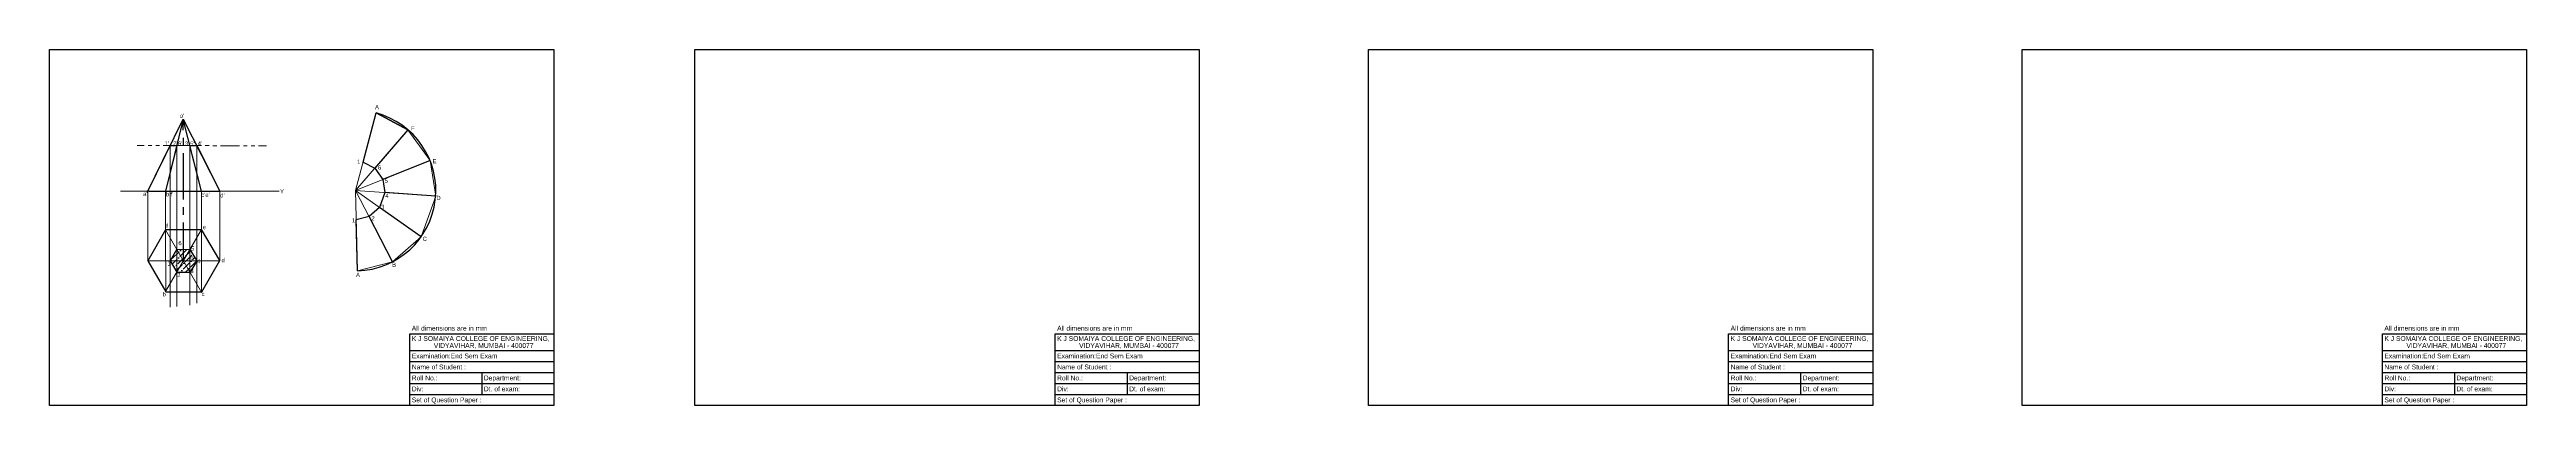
# Model space of a CAD drawing. Header units: millimetres. Extents: x 2649 to 6569, y 570 to 2859.
# Drawn here: x 4245 to 6308, y 570 to 867 of the extents above; entities that cross this region are included whole.
import ezdxf

# ---------------------------------------------------------------- set-up
doc = ezdxf.new("R2010")
doc.units = ezdxf.units.MM
doc.linetypes.add('CENTER', pattern=[50.8, 31.75, -6.35, 6.35, -6.35])
doc.linetypes.add('PHANTOM2', pattern=[31.75, 15.875, -3.175, 3.175, -3.175, 3.175, -3.175])
doc.styles.get("Standard").update_dxf_attribs({"font": 'arial.ttf', "height": 3.5})

msp = doc.modelspace()

# ---------------------------------------------------------------- hatches: boundary and pattern name
at = {"lineweight": 30, "transparency": 33554687}
h = msp.add_hatch(dxfattribs=at)
h.set_pattern_fill('ANSI36', color=256)
h.set_pattern_definition([(45, (576.5506, 24.432), (1.683798, 6.173926), [7.9375, -1.5875, 0, -1.5875])])
h.paths.add_polyline_path([(4351.431, 700.633), (4351.431, 690.811), (4356.873, 690.811), (4356.987, 691.009)])
h.paths.add_polyline_path([(4356.873, 690.811), (4351.431, 690.811), (4351.431, 681.39), (4351.432, 681.388)])
h.paths.add_polyline_path([(4351.431, 690.811), (4345.992, 690.811), (4351.431, 681.39)])
h.paths.add_polyline_path([(4351.431, 700.633), (4345.992, 690.811), (4351.431, 690.811)])
h.paths.add_polyline_path([(4357.082, 700.541), (4351.431, 700.633), (4356.987, 691.009), (4357.101, 691.206)])
h.paths.add_polyline_path([(4362.439, 700.453), (4357.082, 700.541), (4357.101, 691.206)])
h.paths.add_polyline_path([(4362.439, 700.453), (4357.101, 691.206), (4356.987, 691.009), (4357.102, 690.811), (4362.439, 690.811)])
h.paths.add_polyline_path([(4368.015, 690.811), (4362.439, 690.811), (4362.439, 681.566), (4362.558, 681.36)])
h.paths.add_polyline_path([(4362.439, 700.453), (4362.439, 690.811), (4368.015, 690.811)])
h.paths.add_polyline_path([(4362.439, 690.811), (4357.102, 690.811), (4362.439, 681.566)], flags=17)
h.paths.add_polyline_path([(4357.102, 690.811), (4356.873, 690.811), (4351.432, 681.388), (4362.439, 681.566)])
h.paths.add_polyline_path([(4361.825, 679.713), (4366.332, 679.713), (4366.332, 685.078), (4361.825, 685.078)], flags=9)
h.paths.add_polyline_path([(4362.039, 691.085), (4366.084, 691.085), (4366.084, 695.06), (4362.039, 695.06)], flags=9)

# ---------------------------------------------------------------- linework, layer by layer
at = {"transparency": 33554687}
for p, q in [((4245.468, 867.22), (4665.468, 867.22)), ((4245.468, 570.22), (4245.468, 867.22)), ((4665.468, 867.22), (4665.468, 570.22)), ((4782.92, 867.22), (5202.92, 867.22)), ((4782.92, 570.22), (4782.92, 867.22)), ((5202.92, 867.22), (5202.92, 570.22)), ((5343.825, 867.22), (5763.825, 867.22)), ((5343.825, 570.22), (5343.825, 867.22)), ((5763.825, 867.22), (5763.825, 570.22)), ((5888.302, 867.22), (6308.302, 867.22)), ((5888.302, 570.22), (5888.302, 867.22)), ((6308.302, 867.22), (6308.302, 570.22)), ((4327.217, 749.042), (4356.869, 809.042)), ((4356.869, 809.042), (4342.045, 749.042)), ((4356.869, 809.042), (4387.216, 749.042)), ((4372.044, 749.042), (4356.869, 809.042)), ((4545.468, 630.044), (4665.468, 630.044)), ((4545.468, 570.22), (4545.468, 630.044)), ((5082.92, 630.044), (5202.92, 630.044)), ((5082.92, 570.22), (5082.92, 630.044)), ((5643.825, 630.044), (5763.825, 630.044)), ((5643.825, 570.22), (5643.825, 630.044)), ((6188.302, 630.044), (6308.302, 630.044)), ((6188.302, 570.22), (6188.302, 630.044)), ((4545.468, 616.054), (4665.468, 616.054)), ((4545.468, 606.887), (4665.468, 606.887)), ((5082.92, 616.054), (5202.92, 616.054)), ((5082.92, 606.887), (5202.92, 606.887)), ((5643.825, 616.054), (5763.825, 616.054)), ((5643.825, 606.887), (5763.825, 606.887)), ((6188.302, 616.054), (6308.302, 616.054)), ((6188.302, 606.887), (6308.302, 606.887)), ((4545.468, 597.72), (4665.468, 597.72)), ((4545.468, 588.554), (4665.468, 588.554)), ((4545.468, 579.387), (4665.468, 579.387)), ((4605.468, 597.72), (4605.468, 579.387)), ((5082.92, 597.72), (5202.92, 597.72)), ((5082.92, 588.554), (5202.92, 588.554)), ((5082.92, 579.387), (5202.92, 579.387)), ((5142.92, 597.72), (5142.92, 579.387)), ((5643.825, 597.72), (5763.825, 597.72)), ((5643.825, 588.554), (5763.825, 588.554)), ((5643.825, 579.387), (5763.825, 579.387)), ((5703.825, 597.72), (5703.825, 579.387)), ((6188.302, 597.72), (6308.302, 597.72)), ((6188.302, 588.554), (6308.302, 588.554)), ((6188.302, 579.387), (6308.302, 579.387)), ((6248.302, 597.72), (6248.302, 579.387)), ((4665.468, 570.22), (4245.468, 570.22)), ((4665.468, 570.22), (4545.468, 570.22)), ((5202.92, 570.22), (4782.92, 570.22)), ((5202.92, 570.22), (5082.92, 570.22)), ((5763.825, 570.22), (5343.825, 570.22)), ((5763.825, 570.22), (5643.825, 570.22)), ((6308.302, 570.22), (5888.302, 570.22)), ((6308.302, 570.22), (6188.302, 570.22))]:
    msp.add_line(p, q, dxfattribs=at)
at = {"linetype": 'CENTER', "lineweight": 30, "transparency": 33554687}
for p, q in [((4356.987, 749.042), (4356.869, 809.042)), ((4357.101, 691.206), (4356.987, 749.042))]:
    msp.add_line(p, q, dxfattribs=at)
at = {"lineweight": 9, "transparency": 33554687}
for p, q in [((4500.286, 749.563), (4517.449, 814.255)), ((4543.984, 800.259), (4500.286, 749.563)), ((4562.394, 774.507), (4543.984, 800.259)), ((4500.286, 749.563), (4562.394, 774.507)), ((4567.052, 744.871), (4562.394, 774.507)), ((4562.394, 774.507), (4567.052, 744.871)), ((4500.286, 749.563), (4502.019, 682.655)), ((4567.052, 744.871), (4500.286, 749.563)), ((4500.286, 749.563), (4531.072, 690.133)), ((4500.286, 749.563), (4554.94, 710.929)), ((4554.94, 710.929), (4567.052, 744.871)), ((4531.072, 690.133), (4554.94, 710.929)), ((4502.019, 682.655), (4531.072, 690.133))]:
    msp.add_line(p, q, dxfattribs=at)
at = {"lineweight": 30, "transparency": 33554687}
for p, q in [((4506.581, 773.292), (4517.449, 814.255)), ((4543.984, 800.259), (4517.449, 814.255)), ((4517.449, 814.255), (4543.984, 800.259)), ((4517.449, 814.255), (4543.984, 800.259)), ((4327.217, 749.042), (4345.992, 787.032)), ((4351.431, 787.032), (4342.045, 749.042)), ((4345.992, 787.032), (4351.431, 787.032)), ((4372.044, 749.042), (4362.439, 787.018)), ((4362.439, 787.018), (4368.015, 787.005)), ((4368.015, 787.005), (4387.216, 749.042)), ((4543.984, 800.259), (4516.315, 768.158)), ((4506.581, 773.292), (4516.315, 768.158)), ((4516.315, 768.158), (4523.068, 758.712)), ((4562.394, 774.507), (4523.068, 758.712)), ((4328.406, 749.042), (4327.217, 749.042)), ((4328.406, 749.042), (4387.216, 749.042)), ((4342.045, 749.042), (4372.044, 749.042)), ((4524.776, 747.842), (4520.333, 735.392)), ((4523.068, 758.712), (4524.776, 747.842)), ((4567.052, 744.871), (4524.776, 747.842)), ((4511.579, 727.764), (4500.922, 725.021)), ((4502.019, 682.655), (4500.922, 725.021)), ((4520.333, 735.392), (4511.579, 727.764)), ((4531.072, 690.133), (4511.579, 727.764)), ((4554.94, 710.929), (4520.333, 735.392)), ((4342.045, 716.89), (4372.044, 717.089)), ((4342.045, 716.89), (4372.044, 717.089)), ((4351.431, 700.633), (4345.992, 690.811)), ((4345.992, 690.811), (4351.432, 681.388)), ((4351.431, 700.633), (4362.439, 700.453)), ((4351.432, 681.388), (4362.439, 681.566)), ((4362.439, 700.453), (4368.015, 690.811)), ((4368.015, 690.811), (4362.558, 681.36))]:
    msp.add_line(p, q, dxfattribs=at)
at = {"linetype": 'PHANTOM2', "lineweight": 0, "transparency": 33554687}
for q in [(4318.552, 787.032), (4426.279, 786.876)]:
    msp.add_line((4356.104, 787.032), q, dxfattribs=at)
at = {"lineweight": 0, "transparency": 33554559}
for p, q in [((4345.992, 787.032), (4345.992, 652.264)), ((4351.431, 787.032), (4351.431, 652.773)), ((4362.439, 787.018), (4362.439, 654.045)), ((4368.015, 787.005), (4368.015, 655.572))]:
    msp.add_line(p, q, dxfattribs=at)
at = {"lineweight": 0, "transparency": 33554687}
for p, q in [((4304.619, 749.042), (4342.045, 749.042)), ((4327.217, 690.811), (4327.217, 749.042)), ((4342.045, 749.042), (4328.406, 749.042)), ((4342.045, 749.042), (4342.045, 716.89)), ((4372.044, 717.089), (4372.044, 749.042)), ((4372.044, 749.042), (4387.216, 749.042)), ((4387.216, 749.042), (4372.044, 749.042)), ((4387.216, 749.042), (4387.216, 691.208)), ((4387.216, 749.042), (4436.719, 749.042)), ((4342.389, 664.93), (4342.045, 716.89)), ((4342.045, 716.89), (4372.388, 664.335)), ((4372.044, 717.089), (4342.158, 665.324)), ((4372.044, 717.089), (4372.044, 665.126)), ((4327.217, 690.811), (4386.99, 690.811))]:
    msp.add_line(p, q, dxfattribs=at)
at = {"lineweight": 30, "transparency": 33554687}
msp.add_lwpolyline([(4327.217, 690.811), (4342.389, 664.93), (4372.388, 665.129), (4387.216, 691.208), (4372.044, 717.089), (4342.045, 716.89)], close=True, dxfattribs=at)
msp.add_arc((4500.286, 749.563), 66.93, 271.483793, 75.142243, dxfattribs=at)

# ---------------------------------------------------------------- texts
at = {"lineweight": 0, "transparency": 33554687}
for s, p in [("o'", (4354.044, 810.15)), ("1'", (4341.451, 787.179)), ("2'", (4348.46, 787.184)), ("6'", (4352.494, 786.979)), ("3'", (4358.33, 786.934)), ("5'", (4362.562, 786.808)), ("4'", (4368.884, 786.982)), ("a'", (4323.47, 745.008)), ("b'f'", (4342.426, 744.713)), ("c'e'", (4371.842, 744.262)), ("d'", (4387.657, 743.773)), ('Y', (4437.469, 747.119)), ('f', (4342.701, 718.27)), ('6', (4352.776, 703.992)), ('5', (4363.329, 699.392)), ('e', (4373.127, 717.293)), ('1', (4343.691, 686.946)), ('2', (4351.845, 677.328)), ('3', (4362.719, 680.669)), ('o', (4362.702, 691.804)), ('4', (4368.458, 688.778)), ('d', (4388.675, 689.79)), ('b', (4339.625, 661.252)), ('c', (4372.097, 661.525))]:
    msp.add_text(s, height=3.5, dxfattribs=at).set_placement(p)
at = {"lineweight": 9, "transparency": 33554687}
for s, p in [('A', (4516.566, 817.365)), ('F', (4546.523, 799.714)), ('1', (4501.669, 771.937)), ('6', (4519.01, 766.943)), ('E', (4564.491, 772.279)), ('5', (4524.518, 756.016)), ('4', (4525.069, 743.439)), ('D', (4567.665, 741.65)), ('1', (4497.37, 722.92)), ('2', (4513.523, 724.641)), ('3', (4521.65, 734.135)), ('C', (4556.164, 707.51)), ('A', (4500.685, 677.427)), ('B', (4530.74, 685.87))]:
    msp.add_text(s, height=3.5, dxfattribs=at).set_placement(p)
at = {"transparency": 33554687}
for s, height, p in [('All dimensions are in mm', 4.00791, (4547.146, 632.726)), ('K J SOMAIYA COLLEGE OF ENGINEERING, ', 4.00791, (4547.146, 624.118)), ('VIDYAVIHAR, MUMBAI - 400077', 4.00791, (4565.483, 618.266)), ('All dimensions are in mm', 4.00791, (5084.598, 632.726)), ('K J SOMAIYA COLLEGE OF ENGINEERING, ', 4.00791, (5084.598, 624.118)), ('VIDYAVIHAR, MUMBAI - 400077', 4.00791, (5102.934, 618.266)), ('All dimensions are in mm', 4.00791, (5645.503, 632.726)), ('K J SOMAIYA COLLEGE OF ENGINEERING, ', 4.00791, (5645.503, 624.118)), ('VIDYAVIHAR, MUMBAI - 400077', 4.00791, (5663.839, 618.266)), ('All dimensions are in mm', 4.00791, (6189.98, 632.726)), ('K J SOMAIYA COLLEGE OF ENGINEERING, ', 4.00791, (6189.98, 624.118)), ('VIDYAVIHAR, MUMBAI - 400077', 4.00791, (6208.316, 618.266)), ('Examination:End Sem Exam ', 4.00791, (4547.146, 609.569)), ('Name of Student : ', 4.00791, (4547.146, 600.403)), ('Examination:End Sem Exam ', 4.00791, (5084.598, 609.569)), ('Name of Student : ', 4.00791, (5084.598, 600.403)), ('Examination:End Sem Exam ', 4.00791, (5645.503, 609.569)), ('Name of Student : ', 4.00791, (5645.503, 600.403)), ('Examination:End Sem Exam ', 4.00791, (6189.98, 609.569)), ('Name of Student : ', 4.00791, (6189.98, 600.403)), ('Roll No.: ', 4.0079, (4547.146, 591.236)), ('Div: ', 4.0079, (4547.146, 582.069)), ('Department: ', 4.00791, (4607.146, 591.236)), ('Dt. of exam:', 4.00791, (4607.146, 582.069)), ('Roll No.: ', 4.0079, (5084.598, 591.236)), ('Div: ', 4.0079, (5084.598, 582.069)), ('Department: ', 4.00791, (5144.598, 591.236)), ('Dt. of exam:', 4.00791, (5144.598, 582.069)), ('Roll No.: ', 4.0079, (5645.503, 591.236)), ('Div: ', 4.0079, (5645.503, 582.069)), ('Department: ', 4.00791, (5705.503, 591.236)), ('Dt. of exam:', 4.00791, (5705.503, 582.069)), ('Roll No.: ', 4.0079, (6189.98, 591.236)), ('Div: ', 4.0079, (6189.98, 582.069)), ('Department: ', 4.00791, (6249.98, 591.236)), ('Dt. of exam:', 4.00791, (6249.98, 582.069)), ('Set of Question Paper : ', 4.00791, (4547.146, 572.903)), ('Set of Question Paper : ', 4.00791, (5084.598, 572.903)), ('Set of Question Paper : ', 4.00791, (5645.503, 572.903)), ('Set of Question Paper : ', 4.00791, (6189.98, 572.903))]:
    msp.add_text(s, height=height, dxfattribs=at).set_placement(p)

doc.saveas('drawing.dxf')
